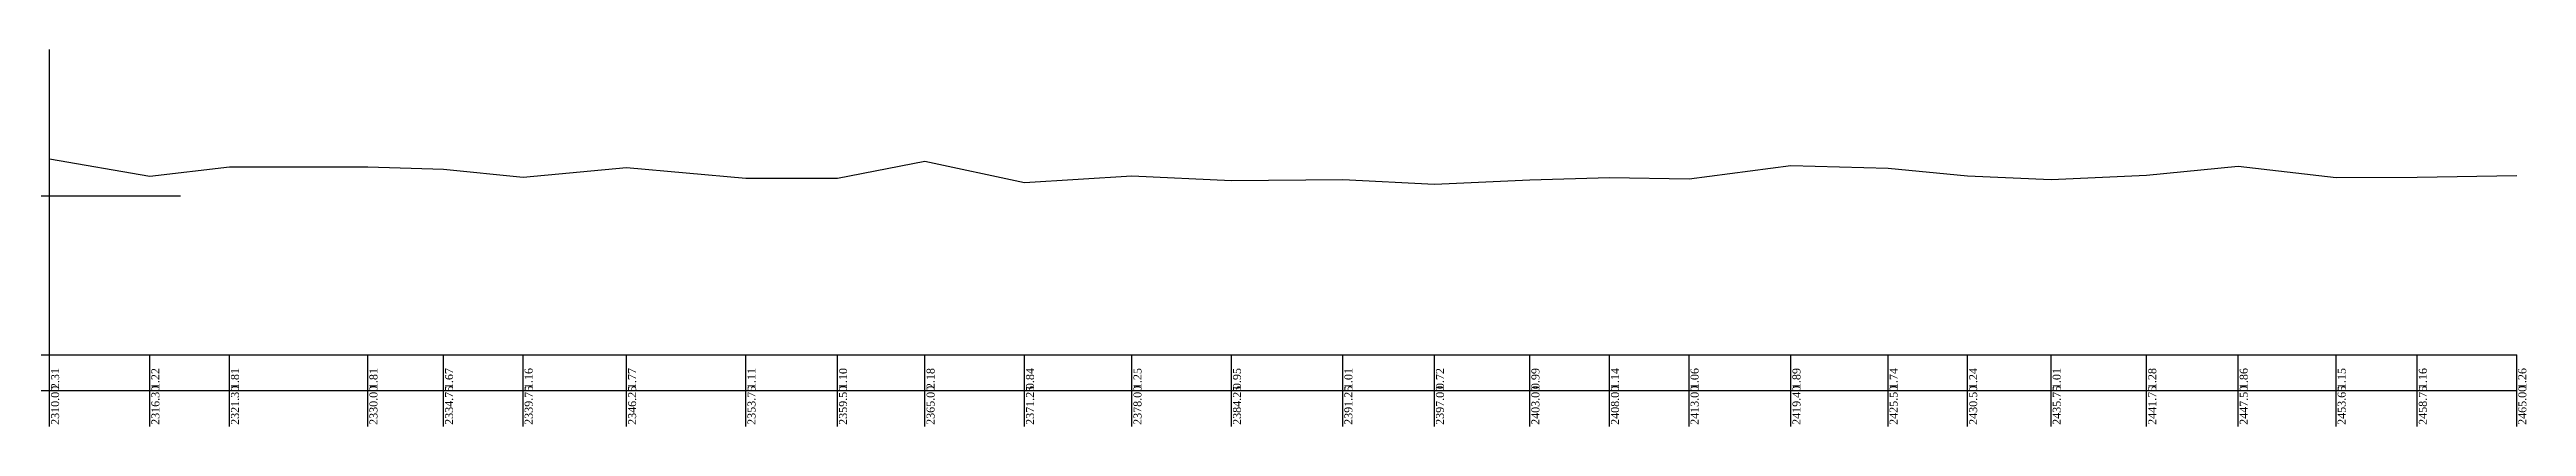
# Model space of a CAD drawing. Header units: metres. Extents: x -148477 to 168932, y -55673 to -2736.
# Drawn here: x 15695.2 to 15850.8, y -13268.6 to -13244.9 of the extents above; entities that cross this region are included whole.
import ezdxf

# ---------------------------------------------------------------- set-up
doc = ezdxf.new("R2010")
doc.units = ezdxf.units.M
doc.styles.add('liza', font='times.ttf', dxfattribs={"height": 2})

msp = doc.modelspace()

# ---------------------------------------------------------------- texts
at = {"color": 6, "linetype": 'Continuous', "lineweight": -3, "ltscale": 0.5, "char_height": 0.5, "width": 2.15, "attachment_point": 1, "rotation": 90, "style": 'liza'}
for s, insert in [('2.31', (15695.3188, -13266.2611)), ('1.22', (15701.6188, -13266.2611)), ('1.81', (15706.6188, -13266.2611)), ('1.81', (15715.3188, -13266.2611)), ('1.67', (15720.0688, -13266.2611)), ('1.16', (15725.0688, -13266.2611)), ('1.77', (15731.5688, -13266.2611)), ('1.11', (15739.0688, -13266.2611)), ('1.10', (15744.8188, -13266.2611)), ('2.18', (15750.3188, -13266.2611)), ('0.84', (15756.5688, -13266.2611)), ('1.25', (15763.3188, -13266.2611)), ('0.95', (15769.5688, -13266.2611)), ('1.01', (15776.5688, -13266.2611)), ('0.72', (15782.3188, -13266.2611)), ('0.99', (15788.3188, -13266.2611)), ('1.14', (15793.3188, -13266.2611)), ('1.06', (15798.3188, -13266.2611)), ('1.89', (15804.7188, -13266.2611)), ('1.74', (15810.8188, -13266.2611)), ('1.24', (15815.8188, -13266.2611)), ('1.01', (15821.0688, -13266.2611)), ('1.28', (15827.0688, -13266.2611)), ('1.86', (15832.8188, -13266.2611)), ('1.15', (15838.9688, -13266.2611)), ('1.16', (15844.0688, -13266.2611)), ('1.26', (15850.3188, -13266.2611)), ('2310.00', (15695.3188, -13268.5111)), ('2316.30', (15701.6188, -13268.5111)), ('2321.30', (15706.6188, -13268.5111)), ('2330.00', (15715.3188, -13268.5111)), ('2334.75', (15720.0688, -13268.5111)), ('2339.75', (15725.0688, -13268.5111)), ('2346.25', (15731.5688, -13268.5111)), ('2353.75', (15739.0688, -13268.5111)), ('2359.50', (15744.8188, -13268.5111)), ('2365.00', (15750.3188, -13268.5111)), ('2371.25', (15756.5688, -13268.5111)), ('2378.00', (15763.3188, -13268.5111)), ('2384.25', (15769.5688, -13268.5111)), ('2391.25', (15776.5688, -13268.5111)), ('2397.00', (15782.3188, -13268.5111)), ('2403.00', (15788.3188, -13268.5111)), ('2408.00', (15793.3188, -13268.5111)), ('2413.00', (15798.3188, -13268.5111)), ('2419.40', (15804.7188, -13268.5111)), ('2425.50', (15810.8188, -13268.5111)), ('2430.50', (15815.8188, -13268.5111)), ('2435.75', (15821.0688, -13268.5111)), ('2441.75', (15827.0688, -13268.5111)), ('2447.50', (15832.8188, -13268.5111)), ('2453.65', (15838.9688, -13268.5111)), ('2458.75', (15844.0688, -13268.5111)), ('2465.00', (15850.3188, -13268.5111))]:
    msp.add_mtext(s, dxfattribs=dict(at, insert=insert))

# ---------------------------------------------------------------- linework, layer by layer
at = {"color": 2, "linetype": 'Continuous', "lineweight": -3, "ltscale": 0.5}
for p, q in [((15695.2188, -13264.1111), (15695.2188, -13244.9264)), ((13380.2188, -13254.1111), (15703.4541, -13254.1111))]:
    msp.add_line(p, q, dxfattribs=at)
at = {"color": 6, "linetype": 'Continuous', "lineweight": -3, "ltscale": 0.5}
for p, q in [((13380.2188, -13264.1111), (15850.2188, -13264.1111)), ((15695.2188, -13268.6111), (15695.2188, -13264.1111)), ((15701.5188, -13268.6111), (15701.5188, -13264.1111)), ((15706.5188, -13268.6111), (15706.5188, -13264.1111)), ((15715.2188, -13268.6111), (15715.2188, -13264.1111)), ((15719.9688, -13268.6111), (15719.9688, -13264.1111)), ((15724.9688, -13268.6111), (15724.9688, -13264.1111)), ((15731.4688, -13268.6111), (15731.4688, -13264.1111)), ((15738.9688, -13268.6111), (15738.9688, -13264.1111)), ((15744.7188, -13268.6111), (15744.7188, -13264.1111)), ((15750.2188, -13268.6111), (15750.2188, -13264.1111)), ((15756.4688, -13268.6111), (15756.4688, -13264.1111)), ((15763.2188, -13268.6111), (15763.2188, -13264.1111)), ((15769.4688, -13268.6111), (15769.4688, -13264.1111)), ((15776.4688, -13268.6111), (15776.4688, -13264.1111)), ((15782.2188, -13268.6111), (15782.2188, -13264.1111)), ((15788.2188, -13268.6111), (15788.2188, -13264.1111)), ((15793.2188, -13268.6111), (15793.2188, -13264.1111)), ((15798.2188, -13268.6111), (15798.2188, -13264.1111)), ((15804.6188, -13268.6111), (15804.6188, -13264.1111)), ((15810.7188, -13268.6111), (15810.7188, -13264.1111)), ((15815.7188, -13268.6111), (15815.7188, -13264.1111)), ((15820.9688, -13268.6111), (15820.9688, -13264.1111)), ((15826.9688, -13268.6111), (15826.9688, -13264.1111)), ((15832.7188, -13268.6111), (15832.7188, -13264.1111)), ((15838.8688, -13268.6111), (15838.8688, -13264.1111)), ((15843.9688, -13268.6111), (15843.9688, -13264.1111)), ((15850.2188, -13268.6111), (15850.2188, -13264.1111)), ((13380.2188, -13266.3611), (15850.2188, -13266.3611))]:
    msp.add_line(p, q, dxfattribs=at)
at = {"color": 5, "linetype": 'Continuous', "lineweight": -3, "ltscale": 0.5}
msp.add_lwpolyline([(15695.2188, -13251.8011), (15701.5188, -13252.8911), (15706.5188, -13252.3011), (15715.2188, -13252.3011), (15719.9688, -13252.4411), (15724.9688, -13252.9511), (15731.4688, -13252.3411), (15738.9688, -13253.0011), (15744.7188, -13253.0111), (15750.2188, -13251.9311), (15756.4688, -13253.2711), (15763.2188, -13252.8611), (15769.4688, -13253.1611), (15776.4688, -13253.1011), (15782.2188, -13253.3911), (15788.2188, -13253.1211), (15793.2188, -13252.9711), (15798.2188, -13253.0511), (15804.6188, -13252.2211), (15810.7188, -13252.3711), (15815.7188, -13252.8711), (15820.9688, -13253.1011), (15826.9688, -13252.8311), (15832.7188, -13252.2511), (15838.8688, -13252.9611), (15843.9688, -13252.9511), (15850.2188, -13252.8511)], dxfattribs=at)

msp.set_redraw_order([(e.dxf.handle, doc.entitydb.next_handle()) for e in msp.query("TEXT MTEXT ATTDEF DIMENSION ARC_DIMENSION")])  # texts and dimensions are drawn at this point

doc.saveas('drawing.dxf')
